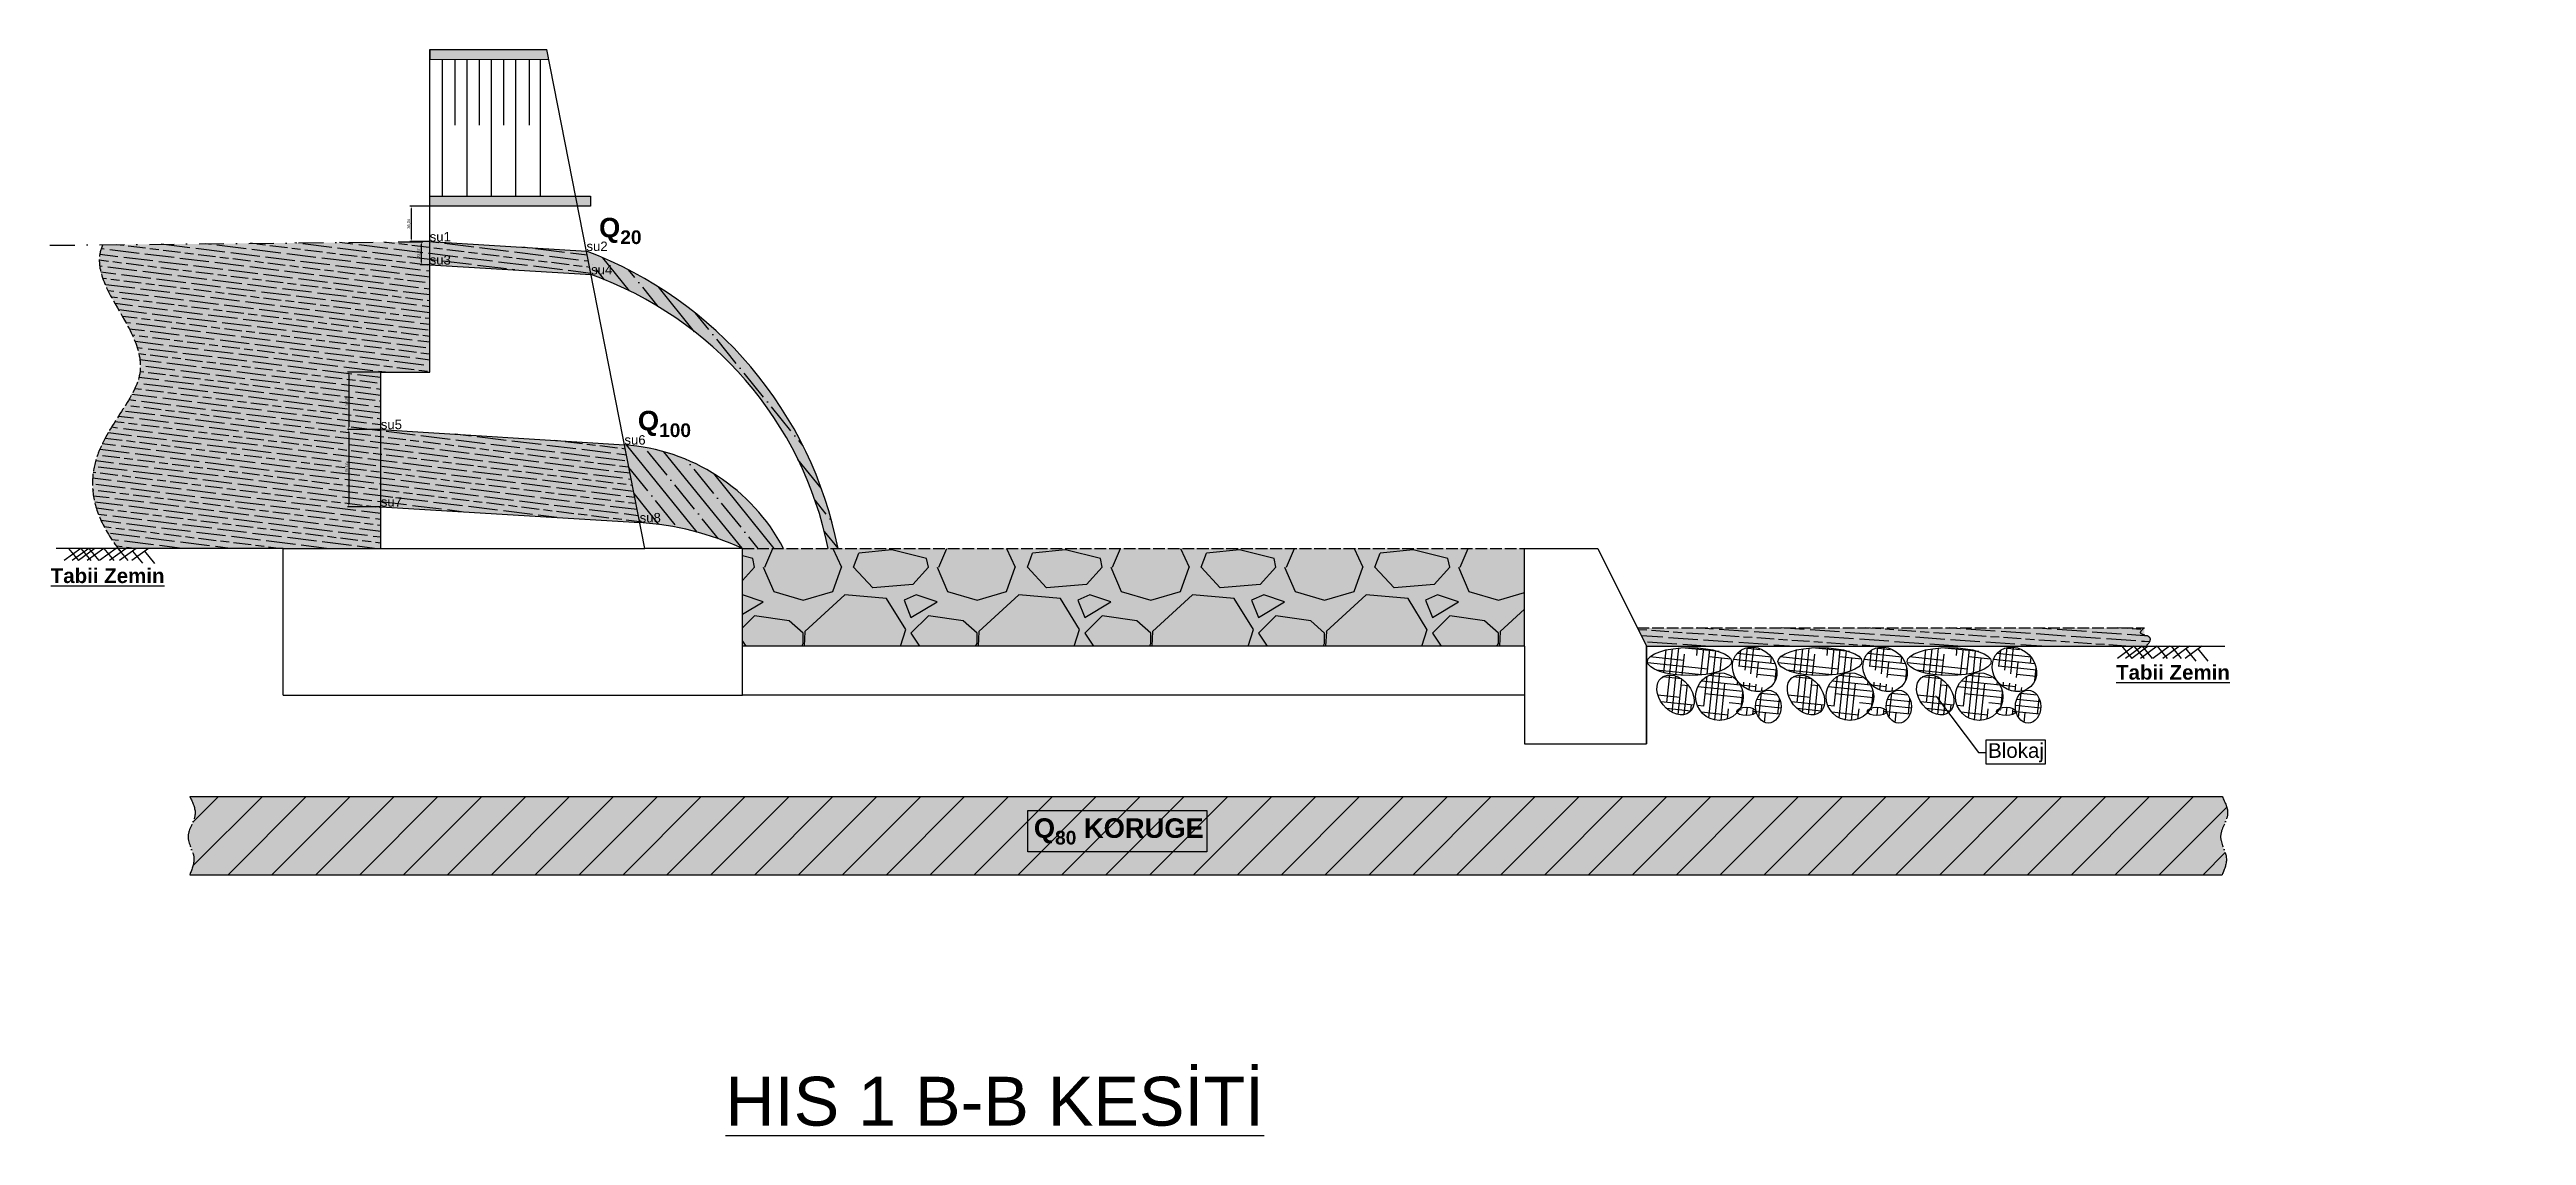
# Model space of a CAD drawing. Header units: millimetres. Extents: x -11403 to 100, y 0 to 6664.
# Drawn here: x -11237 to -8703, y 5553 to 6664 of the extents above; entities that cross this region are included whole.
import ezdxf
from ezdxf import colors
from ezdxf.entities.mleader import LeaderData, LeaderLine
from ezdxf.math import Vec2, Vec3

# ---------------------------------------------------------------- set-up
doc = ezdxf.new("R2010")
doc.units = ezdxf.units.MM
for name, pattern in [('ACAD_ISO02W100', [15, 12, -3]), ('ACAD_ISO04W100', [30, 24, -3, 0, -3]), ('DASHDOTX2', [50.8, 25.4, -12.7, 0, -12.7])]:
    doc.linetypes.add(name, pattern=pattern)
doc.styles.get("Standard").update_dxf_attribs({"font": 'arial.ttf'})
doc.dimstyles.new('ISO-25', dxfattribs={"dimtxt": 2.7855, "dimasz": 2.5, "dimexe": 1.2535, "dimexo": 0.625, "dimtad": 1, "dimtxsty": 'Standard', "dimcen": 2.5, "dimadec": 0, "dimazin": 0, "dimtfac": 1, "dimtmove": 0, "dimatfit": 3, "dimfxl": 1, "dimarcsym": 0})
pattern_1 = [(173, (-19890.50046911011, 4355.258992675015), (2.193648181292656, 17.8658307295438), [30, -6]), (173, (-19883.81397613983, 4360.483053524433), (2.193648181292656, 17.8658307295438), [18, -4.5, 9, -4.5]), (173, (-19874.14984471462, 4365.341506343634), (2.193648181292656, 17.8658307295438), [30, -6])]
pattern_2 = [(129, (-19890.50046911011, 4355.258992675015), (-19.73950742100706, -15.98473793266587), []), (129, (-19888.62308355502, 4373.121123067215), (-19.73950742100706, -15.98473793266587), [31.75, -6.35, 0, -6.35])]
pattern_3 = [(84, (-18970.4094583288, 4275.546910154542), (-3.660191068590137, 25.92461188410374), [101.5999999999999, -50.79999999999996]), (174, (-18970.4094583288, 4275.546910154542), (24.59710040060454, -8.970237002586934), [101.6, -50.8])]
pattern_4 = [(84, (-18836.95430135881, 4275.546910154542), (-3.660191068590137, 25.92461188410374), [101.5999999999999, -50.79999999999995]), (174, (-18836.95430135881, 4275.546910154542), (24.59710040060454, -8.970237002586934), [101.6, -50.8])]
pattern_5 = [(84, (-18704.70228953066, 4275.546910154542), (-3.660191068590137, 25.92461188410374), [101.5999999999999, -50.79999999999995]), (174, (-18704.70228953066, 4275.546910154542), (24.59710040060454, -8.970237002586934), [101.6, -50.8])]

msp = doc.modelspace()

# ---------------------------------------------------------------- texts
at = {"attachment_point": 1}
for s, width, heights, insert, char_height in [('\\A1;{\\fArial|b1|i0|c162|p34;Q\\H0.7x;\\S^ 20;}', 56.636432769154, [0], (-10674.8199627415, 6491.476833496416), 20), ('\\A1;{\\fArial|b1|i0|c162|p34;Q\\H0.7x;\\S^ 100;}', 56.636432769154, [0], (-10635.12473238879, 6294.130407993925), 20), ('\\A1;{\\fArial|b1|i0|c162|p34;Q\\H0.7x;\\S^ 80;\\H1.42857x; KORUGE}', 195.1023686524336, [49.50155010031895], (-10230.01000287598, 5877.510536663036), 20), ('\\pxt3;{\\LHIS 1 B-B KESİTİ}', 556.8166363314667, [0], (-10545.5572541718, 5613.255392196359), 50)]:
    msp.add_mtext_dynamic_manual_height_columns(s, width=width, gutter_width=12.5, heights=heights, dxfattribs=dict(at, insert=insert, char_height=char_height))
at = {"color": 242, "true_color": 0xcd2027, "char_height": 9.61393511543135, "attachment_point": 1}
for s, insert in [('su1', (-10848.0858870407, 6476.984672685627)), ('su2', (-10687.66536052786, 6467.21302445406)), ('su3', (-10848.0858870407, 6453.312391194101)), ('su4', (-10682.96850322647, 6443.259052217383)), ('su5', (-10898.0858870407, 6285.001722838563)), ('su6', (-10648.84324437907, 6269.220232095914)), ('su7', (-10898.0858870407, 6205.841778292038)), ('su8', (-10633.25442371228, 6189.717246694953))]:
    msp.add_mtext_dynamic_manual_height_columns(s, width=12.66551504199742, gutter_width=48.06967557715674, heights=[9.653282735276184], dxfattribs=dict(at, insert=insert))
at = {"color": 32, "true_color": 0xcd6928, "char_height": 15, "attachment_point": 1}
for insert in [(-11235.79316206081, 6133.067050700734), (-9122.83385750225, 6034.284192527492)]:
    msp.add_mtext('{\\fArial|b1|i0|c162|p34;\\LTabii Zemin}', dxfattribs=dict(at, insert=insert))

# ---------------------------------------------------------------- blocks, each defined once
blk = doc.blocks.new('*D57')
at = {"color": 0, "lineweight": -2, "transparency": 16777216}
for p, q in [((-10848.7108870407, 6503.504799478004), (-10868.25435558598, 6503.504799478004)), ((-10867.00085558597, 6501.004799478004), (-10867.00085558597, 6469.669717307097)), ((-10848.7108870407, 6467.169717307097), (-10868.25435558598, 6467.169717307097))]:
    blk.add_line(p, q, dxfattribs=at)
at = {"color": 0, "lineweight": 60, "transparency": 16777216}
for points in [[(-10867.41752225264, 6501.004799478004), (-10866.58418891931, 6501.004799478004), (-10867.00085558597, 6503.504799478004)], [(-10867.41752225264, 6469.669717307097), (-10866.58418891931, 6469.669717307097), (-10867.00085558597, 6467.169717307097)]]:
    blk.add_solid(points, dxfattribs=at)
at = {"layer": 'Defpoints', "color": 0, "lineweight": 60, "transparency": 16777216}
for p in [(-10848.0858870407, 6503.504799478004), (-10867.00085558597, 6467.169717307097), (-10848.0858870407, 6467.169717307097)]:
    blk.add_point(p, dxfattribs=at)
at = {"color": 0, "lineweight": 60, "transparency": 16777216, "insert": (-10869.29981568147, 6485.337258392553), "char_height": 2.7855, "attachment_point": 5, "rotation": 90}
blk.add_mtext('36,34', dxfattribs=at)
blk = doc.blocks.new('*D58')
at = {"color": 0, "lineweight": -2, "transparency": 16777216}
for p, q in [((-10898.7108870407, 6333.547036455213), (-10932.16236397396, 6333.547036455213)), ((-10930.90886397396, 6331.047036455213), (-10930.90886397396, 6277.691049623911)), ((-10898.7108870407, 6275.191049623911), (-10932.16236397396, 6275.191049623911))]:
    blk.add_line(p, q, dxfattribs=at)
at = {"color": 0, "lineweight": 60, "transparency": 16777216}
for points in [[(-10931.32553064062, 6331.047036455213), (-10930.49219730729, 6331.047036455213), (-10930.90886397396, 6333.547036455213)], [(-10931.32553064062, 6277.691049623911), (-10930.49219730729, 6277.691049623911), (-10930.90886397396, 6275.191049623911)]]:
    blk.add_solid(points, dxfattribs=at)
at = {"layer": 'Defpoints', "color": 0, "lineweight": 60, "transparency": 16777216}
for p in [(-10898.0858870407, 6333.547036455213), (-10930.90886397396, 6275.191049623911), (-10898.0858870407, 6275.191049623911)]:
    blk.add_point(p, dxfattribs=at)
at = {"color": 0, "lineweight": 60, "transparency": 16777216, "insert": (-10933.20782406945, 6304.369043039564), "char_height": 2.7855, "attachment_point": 5, "rotation": 90}
blk.add_mtext('58,36', dxfattribs=at)
blk = doc.blocks.new('*D67')
at = {"color": 0, "lineweight": -2, "transparency": 16777216}
for p, q in [((-10848.7108870407, 6467.169717307097), (-10857.93033734031, 6467.169717307097)), ((-10856.67683734031, 6464.669717307097), (-10856.67683734031, 6446.001717979449)), ((-10848.7108870407, 6443.501717979449), (-10857.93033734031, 6443.501717979449))]:
    blk.add_line(p, q, dxfattribs=at)
at = {"color": 0, "lineweight": 60, "transparency": 16777216}
for points in [[(-10857.09350400698, 6464.669717307097), (-10856.26017067364, 6464.669717307097), (-10856.67683734031, 6467.169717307097)], [(-10857.09350400698, 6446.001717979449), (-10856.26017067364, 6446.001717979449), (-10856.67683734031, 6443.501717979449)]]:
    blk.add_solid(points, dxfattribs=at)
at = {"layer": 'Defpoints', "color": 0, "lineweight": 60, "transparency": 16777216}
for p in [(-10848.0858870407, 6467.169717307097), (-10856.67683734031, 6443.501717979449), (-10848.0858870407, 6443.501717979449)]:
    blk.add_point(p, dxfattribs=at)
at = {"color": 0, "lineweight": 60, "transparency": 16777216, "insert": (-10858.97579743581, 6455.335717643275), "char_height": 2.7855, "attachment_point": 5, "rotation": 90}
blk.add_mtext('23,67', dxfattribs=at)
blk = doc.blocks.new('*D68')
at = {"color": 0, "lineweight": -2, "transparency": 16777216}
for p, q in [((-10898.7108870407, 6275.191049623911), (-10932.16236397396, 6275.191049623911)), ((-10930.90886397396, 6272.691049623911), (-10930.90886397396, 6198.57045269723)), ((-10898.7108870407, 6196.07045269723), (-10932.16236397396, 6196.07045269723))]:
    blk.add_line(p, q, dxfattribs=at)
at = {"color": 0, "lineweight": 60, "transparency": 16777216}
for points in [[(-10931.32553064063, 6272.691049623911), (-10930.4921973073, 6272.691049623911), (-10930.90886397396, 6275.191049623911)], [(-10931.32553064063, 6198.57045269723), (-10930.4921973073, 6198.57045269723), (-10930.90886397396, 6196.07045269723)]]:
    blk.add_solid(points, dxfattribs=at)
at = {"layer": 'Defpoints', "color": 0, "lineweight": 60, "transparency": 16777216}
for p in [(-10898.0858870407, 6275.191049623911), (-10930.90886397396, 6196.07045269723), (-10898.0858870407, 6196.07045269723)]:
    blk.add_point(p, dxfattribs=at)
at = {"color": 0, "lineweight": 60, "transparency": 16777216, "insert": (-10933.20782406946, 6235.630751160573), "char_height": 2.7855, "attachment_point": 5, "rotation": 90}
blk.add_mtext('79,12', dxfattribs=at)

# ---------------------------------------------------------------- dimensions: what is measured, and where the dimension line sits
at = {"lineweight": 60}
for base, p1, p2, picture, middle in [((-10867.00085558597, 6467.169717307097), (-10848.0858870407, 6503.504799478001), (-10848.0858870407, 6467.169717307093), '*D57', (-10869.29981568147, 6485.337258392553)), ((-10856.67683734031, 6443.501717979449), (-10848.0858870407, 6467.169717307093), (-10848.0858870407, 6443.501717979445), '*D67', (-10858.97579743581, 6455.335717643275)), ((-10930.90886397396, 6275.191049623911), (-10898.0858870407, 6333.547036455209), (-10898.0858870407, 6275.191049623907), '*D58', (-10933.20782406945, 6304.369043039564)), ((-10930.90886397396, 6196.07045269723), (-10898.0858870407, 6275.191049623907), (-10898.0858870407, 6196.070452697227), '*D68', (-10933.20782406946, 6235.630751160573))]:
    dim = msp.add_linear_dim(base=base, p1=p1, p2=p2, angle=90, dimstyle='ISO-25', dxfattribs=at)
    dim.commit()
    dim.dimension.update_dxf_attribs({"geometry": picture, "text_midpoint": middle})

# ---------------------------------------------------------------- hatches: boundary and pattern name
at = {"transparency": 33554559}
h = msp.add_hatch(color=256, dxfattribs=at)
h.dxf.hatch_style = 1
h.paths.add_polyline_path([(-10728.0858870407, 6663.547036455209), (-10848.0858870407, 6663.547036455209), (-10848.0858870407, 6653.547036455209), (-10726.18073777377, 6653.830775193904)])
h = msp.add_hatch(color=256, dxfattribs=at)
h.dxf.hatch_style = 1
h.paths.add_polyline_path([(-10698.66584057458, 6513.504799478001), (-10848.0858870407, 6513.547036455209), (-10848.0858870407, 6503.504799478001), (-10696.70505626085, 6503.504799478001)])
h.paths.add_polyline_path([(-10683.66584057458, 6513.504799478001), (-10698.66584057458, 6513.504799478001), (-10696.70505626085, 6503.504799478001), (-10683.66584057458, 6503.504799478001)])
at = {"transparency": 33554457}
h = msp.add_hatch(color=256, dxfattribs=at)
h.dxf.hatch_style = 1
h.set_gradient(color1=(0, 255, 255), color2=(0, 255, 255), tint=1, name='INVSPHERICAL')
edge = h.paths.add_edge_path()
edge.add_line((-10898.0858870407, 6333.547036455209), (-10848.0858870407, 6333.547036455209))
edge.add_line((-10848.0858870407, 6333.547036455209), (-10848.0858870407, 6467.169717307093))
edge.add_line((-10848.0858870407, 6467.169717307093), (-11182.55431444566, 6463.912553330416))
edge.add_spline(control_points=[(-11182.73972070643, 6463.385917737165), (-11201.32487557318, 6423.212144646412), (-11072.23755860328, 6331.993775632847), (-11233.2148187125, 6240.990150698157), (-11166.91261061641, 6153.547036455209)], knot_values=[0, 0, 0, 0, 1, 1.977038276161033, 1.977038276161033, 1.977038276161033, 1.977038276161033], degree=3, periodic=0)
edge.add_line((-11166.9126106164, 6153.547036455209), (-10998.08588704069, 6153.547036455209))
edge.add_line((-10998.0858870407, 6153.547036455209), (-10898.0858870407, 6153.547036455209))
edge.add_line((-10898.0858870407, 6153.547036455209), (-10898.0858870407, 6333.547036455209))
h.paths.add_polyline_path([(-10898.64864283878, 6348.903655616748), (-10847.30143956457, 6348.903655616748), (-10847.30143956457, 6400.421390950991), (-10898.64864283878, 6400.421390950991)], flags=9)
at = {"transparency": 33554559}
h = msp.add_hatch(dxfattribs=at)
h.set_pattern_fill('GOST_WOOD', color=256, scale=3, angle=83.00000000000001)
h.set_pattern_definition(pattern_1)
edge = h.paths.add_edge_path()
edge.add_spline(control_points=[(-11182.73972070643, 6463.385917737165), (-11201.32487557318, 6423.212144646412), (-11072.23755860328, 6331.993775632847), (-11233.2148187125, 6240.990150698157), (-11166.91261061641, 6153.547036455209)], knot_values=[0, 0, 0, 0, 1, 1.977038276161033, 1.977038276161033, 1.977038276161033, 1.977038276161033], degree=3, periodic=0)
edge.add_line((-11166.9126106164, 6153.547036455209), (-10998.08588704069, 6153.547036455209))
edge.add_line((-10998.0858870407, 6153.547036455209), (-10898.0858870407, 6153.547036455209))
edge.add_line((-10898.0858870407, 6153.547036455209), (-10898.0858870407, 6333.547036455209))
edge.add_line((-10898.0858870407, 6333.547036455209), (-10848.0858870407, 6333.547036455209))
edge.add_line((-10848.0858870407, 6333.547036455209), (-10848.0858870407, 6467.169717307093))
edge.add_line((-10848.0858870407, 6467.169717307093), (-11182.55431444566, 6463.912553330416))
h.paths.add_polyline_path([(-10898.64864283878, 6348.903655616748), (-10847.30143956457, 6348.903655616748), (-10847.30143956457, 6400.421390950991), (-10898.64864283878, 6400.421390950991)], flags=9)
h = msp.add_hatch(dxfattribs=at)
h.set_pattern_fill('GOST_WOOD', color=256, scale=3, angle=83.00000000000001)
h.set_pattern_definition(pattern_1)
h.paths.add_polyline_path([(-10633.25442371228, 6179.906573480297), (-10648.84324437914, 6259.409558881262), (-10898.0858870407, 6275.191049623907), (-10898.0858870407, 6196.031105077382)])
h.paths.add_polyline_path([(-10848.0858870407, 6467.169717307093), (-10848.0858870407, 6443.501717979445), (-10682.96850322648, 6433.448379002729), (-10687.66536052779, 6457.402351239374)])
at = {"transparency": 33554457}
h = msp.add_hatch(color=256, dxfattribs=at)
h.dxf.hatch_style = 1
h.set_gradient(color1=(0, 255, 255), color2=(0, 255, 255), tint=1, name='INVSPHERICAL')
h.paths.add_polyline_path([(-10633.25442371228, 6179.906573480297), (-10648.84324437914, 6259.409558881262), (-10898.0858870407, 6275.191049623907), (-10898.0858870407, 6196.031105077382)])
h.paths.add_polyline_path([(-10848.0858870407, 6467.169717307093), (-10848.0858870407, 6443.501717979445), (-10682.96850322648, 6433.448379002729), (-10687.66536052779, 6457.402351239374)])
at = {"transparency": 33554559}
h = msp.add_hatch(dxfattribs=at)
h.set_pattern_fill('ANSI35', color=256, scale=4, angle=84)
h.set_pattern_definition(pattern_2)
h.paths.add_polyline_path([(-10440.36412303685, 6153.547036455209), (-10430.35106768433, 6153.547036455209, 0.2604039543517528), (-10687.66536052779, 6457.402351239376), (-10682.96850322648, 6433.448379002731, -0.2628567240258943)])
at = {"transparency": 33554457}
h = msp.add_hatch(color=256, dxfattribs=at)
h.dxf.hatch_style = 1
h.set_gradient(color1=(0, 255, 255), color2=(0, 255, 255), tint=1, name='INVSPHERICAL')
h.paths.add_polyline_path([(-10687.66536052779, 6457.402351239376), (-10682.96850322648, 6433.448379002731, -0.2628567240258937), (-10440.36412303685, 6153.547036455209), (-10430.35106768433, 6153.547036455209, 0.2604039543517531)])
h = msp.add_hatch(color=256, dxfattribs=at)
h.dxf.hatch_style = 1
h.set_gradient(color1=(0, 255, 255), color2=(0, 255, 255), tint=1, name='INVSPHERICAL')
h.paths.add_polyline_path([(-10528.0858870407, 6153.547036455209), (-10486.02911000073, 6153.547036455209, 0.2583633232999991), (-10648.84324437914, 6259.409558881262), (-10633.25442371228, 6179.906573480298, -0.08927184884544287)])
h.paths.add_polyline_path([(-10528.0858870407, 6153.547036455209), (-10528.0858870407, 6053.547036455209), (-9728.085887040696, 6053.547036455209), (-9728.085887040696, 6153.547036455209)])
at = {"transparency": 33554559}
h = msp.add_hatch(dxfattribs=at)
h.set_pattern_fill('ANSI35', color=256, scale=4, angle=84)
h.set_pattern_definition(pattern_2)
h.paths.add_polyline_path([(-10528.0858870407, 6153.547036455209), (-10486.02911000073, 6153.547036455209, 0.2583633232999996), (-10648.84324437914, 6259.409558881262), (-10633.25442371228, 6179.906573480297, -0.08927184884544384)])
at = {"transparency": 33554457}
h = msp.add_hatch(dxfattribs=at)
h.set_pattern_fill('GRAVEL', color=256, scale=7)
h.set_pattern_definition([(228.0127875, (-19762.4844691101, 4533.058992675015), (-1422.400000111707, -1600.199999900725), [23.9205008, -2368.13385476955]), (184.969741, (-19778.4864691101, 4515.278992675016), (2133.599999155836, 177.8000101288547), [41.04833039999996, -4063.783422546678]), (132.5104471, (-19819.3804691101, 4511.722992675015), (1778.000000750924, -1955.799999317217), [28.9437064, -2865.430595587]), (267.273689, (-19888.72246911011, 4467.272992675015), (177.8000003723807, 3555.999999981319), [37.38031639999997, -3700.650619801658]), (292.83365418, (-19890.50046911011, 4429.934992675016), (-889.0000000744386, 2133.599999968882), [36.65435899999997, -3628.786542174078]), (357.2736889999999, (-19876.2764691101, 4396.152992675015), (-3555.999999981319, 177.800000372381), [37.38031639999997, -3700.650619801658]), (37.69424047, (-19838.9384691101, 4394.374992675015), (-2311.399999897513, -1778.000000133029), [49.4335562, -4893.918071997291]), (72.25532837, (-19799.82246911011, 4424.600992675016), (1244.60000033455, 3911.59999989352), [46.6703664, -4620.36796213335]), (121.42956562, (-19785.5984691101, 4469.050992675016), (-1422.400000201818, 2311.399999875821), [37.50691, -3713.188198909841]), (175.2363583, (-19805.1564691101, 4501.054992675015), (1955.799999971967, -177.8000003072479), [42.81992959999997, -2098.175586499998]), (222.3974378, (-19847.82846911011, 4504.610992675016), (-2133.599999931726, -1955.80000007448), [55.3754544, -5482.17407585239]), (138.81407483, (-19712.7004691101, 4465.494992675016), (-1244.599999925346, 1066.800000086743), [18.9003178, -1871.13960770408]), (171.4692344, (-19726.9244691101, 4477.940992675016), (2311.400000062276, -355.599999596614), [35.9577386, -3559.8247297928]), (225, (-19762.4844691101, 4483.274992675016), (-2.486899575160351e-14, -177.8000000000168), [25.1446538, -226.30251758996]), (203.19859051, (-19774.93046911011, 4504.610992675016), (889.0000000242263, 355.5999999376534), [13.54089239999999, -1340.543565822579]), (291.80140949, (-19787.3764691101, 4499.276992675015), (-177.8000000372047, 533.3999999876011), [19.1495934, -938.3327093]), (30.96375653, (-19780.2644691101, 4481.496992675015), (533.4000000130468, 355.5999999804787), [31.10237619999998, -1005.6408707037]), (161.56505118, (-19753.5944691101, 4497.498992675015), (355.6000000092808, -177.7999999813627), [22.4900998, -539.76286817796]), (16.389540334, (-19890.50046911011, 4499.276992675015), (1778.00000000001, 533.400000000017), [31.50616, -3119.11786707773]), (70.34617594, (-19860.2744691101, 4508.166992675016), (-711.2000000650521, -1955.799999976929), [26.4319258, -2616.755097474]), (293.19859051, (-19753.5944691101, 4533.058992675015), (-355.5999999379284, 889.00000002487), [27.08160699999998, -1327.002851222579]), (343.6104596700001, (-19742.92646911011, 4508.166992675016), (-1778.00000003726, 533.3999998756001), [31.50615999999998, -3119.117867077798]), (339.44395478, (-19890.50046911011, 4389.040992675015), (-888.9999999999903, 355.6000000000147), [30.38246399999998, -1488.741401917419]), (294.7751406, (-19862.05246911011, 4378.372992675016), (-889.0000010581851, 1955.799999518908), [25.4570484, -2520.2515366504]), (66.80140949, (-19751.8164691101, 4355.258992675015), (355.5999999441609, 889.0000000223512), [27.081607, -1327.00285122258]), (17.35402464, (-19741.14846911011, 4380.150992675015), (-2311.399999954011, -711.2000001492725), [29.80479180000001, -2950.666318614]), (69.44395478, (-19838.9384691101, 4355.258992675015), (-355.6000000061923, -888.9999999975242), [15.191232, -1503.93263391742]), (101.309932474, (-19762.4844691101, 4355.258992675015), (-177.800000000028, 711.2000000000259), [9.066022, -897.5396475168201]), (165.963756532, (-19764.2624691101, 4364.148992675016), (533.3999999999659, -177.7999999999905), [36.65435900000001, -696.43382123483]), (186.00900596, (-19799.82246911011, 4373.038992675016), (1777.999999990576, 177.8000000930547), [33.96868999999996, -3362.895540433588]), (303.69006753, (-19780.2644691101, 4465.494992675016), (-177.8000000247078, 355.5999999876591), [25.6426716, -615.4243451776]), (353.15722659, (-19766.04046911011, 4444.158992675016), (3022.600000018598, -355.5999998417576), [44.7689732, -4432.12063455217]), (60.9453959, (-19721.5904691101, 4438.824992675016), (-711.200000019578, -1244.599999988818), [18.3055768, -1812.2574622677]), (90, (-19712.7004691101, 4454.826992675015), (-177.8, 177.8), [10.668, -167.132]), (120.25643716, (-19803.3784691101, 4378.372992675016), (711.1999999130015, -1244.600000049686), [24.7006872, -2445.375854124]), (48.01278749999999, (-19815.82446911011, 4399.708992675016), (1422.400000117274, 1600.199999895714), [47.84100160000001, -2344.21335396955]), (0, (-19783.82046911011, 4435.268992675015), (177.8, 177.8), [46.228, -131.572]), (325.3048465, (-19737.5924691101, 4435.268992675015), (1778.000000673507, -1244.59999903782), [28.1126692, -2783.1521706898]), (254.0546040999999, (-19714.4784691101, 4419.266992675015), (-177.799999987579, -711.2000000031322), [25.8880356, -1268.51550271404]), (207.64597536, (-19721.5904691101, 4394.374992675015), (-3378.200000124134, -1777.999999764153), [42.15015699999996, -4172.872509605656]), (175.42607874, (-19758.92846911011, 4374.816992675015), (-2311.399999999918, 177.7999999999635), [44.59206219999999, -4414.6092519368])])
h.paths.add_polyline_path([(-9728.085887040696, 6153.547036455209), (-10528.0858870407, 6153.547036455209), (-10528.0858870407, 6053.547036455209), (-9728.085887040696, 6053.547036455209)])
at = {"transparency": 33554559}
h = msp.add_hatch(dxfattribs=at)
h.set_pattern_fill('GOST_WOOD', color=256, scale=3, angle=86)
h.set_pattern_definition([(176, (-17772.42027362535, 2539.042753317412), (1.255616527394259, 17.95615290467683), [29.99999999999999, -5.999999999999997]), (176, (-17766.01635048132, 2544.609598776506), (1.255616527394259, 17.95615290467683), [17.99999999999999, -4.499999999999997, 8.999999999999995, -4.499999999999997]), (176, (-17756.61973518652, 2549.967174814367), (1.255616527394259, 17.95615290467683), [29.99999999999999, -5.999999999999997])])
edge = h.paths.add_edge_path()
edge.add_spline(control_points=[(-9094.053038111444, 6053.547036455209), (-9090.622134713725, 6053.5851456087), (-9082.803537131382, 6065.183384623832), (-9102.16264247508, 6065.311711337158), (-9096.053422447145, 6070.325674047073), (-9093.78054055696, 6072.191075029412)], knot_values=[0, 0, 0, 5.401545877248282e-11, 10.28559075904116, 21.28904568330741, 27.80816692049651, 27.80816692049651, 27.80816692049651, 27.80816692049651], degree=3, periodic=0)
edge.add_line((-9093.78054055696, 6072.191075029412), (-9612.407906327797, 6072.191075029412))
edge.add_line((-9612.407906327797, 6072.191075029412), (-9603.085887040696, 6053.547036455209))
edge.add_line((-9603.085887040696, 6053.547036455209), (-9094.053038111411, 6053.547036455209))
at = {"transparency": 33554457}
h = msp.add_hatch(color=256, dxfattribs=at)
h.dxf.hatch_style = 1
h.set_gradient(color1=(0, 255, 255), color2=(0, 255, 255), tint=1, name='INVSPHERICAL')
edge = h.paths.add_edge_path()
edge.add_spline(control_points=[(-9094.053038111444, 6053.547036455209), (-9090.622134713725, 6053.5851456087), (-9082.803537131382, 6065.183384623832), (-9102.16264247508, 6065.311711337158), (-9096.053422447145, 6070.325674047073), (-9093.78054055696, 6072.191075029412)], knot_values=[0, 0, 0, 5.401545877248282e-11, 10.28559075904116, 21.28904568330741, 27.80816692049651, 27.80816692049651, 27.80816692049651, 27.80816692049651], degree=3, periodic=0)
edge.add_line((-9093.78054055696, 6072.191075029412), (-9612.407906327797, 6072.191075029412))
edge.add_line((-9612.407906327797, 6072.191075029412), (-9603.085887040696, 6053.547036455209))
edge.add_line((-9603.085887040696, 6053.547036455209), (-9094.053038111411, 6053.547036455209))
at = {"transparency": 33554559}
h = msp.add_hatch(dxfattribs=at)
h.set_pattern_fill('HOUND', color=256, scale=4, angle=84)
h.set_pattern_definition(pattern_3)
edge = h.paths.add_edge_path(flags=17)
edge.add_ellipse((-9559.264959656502, 6037.824378175013), major_axis=(43.04010888329503, 2.27373675443232e-13), ratio=0.3302597417279414, start_angle=0, end_angle=360)
edge = h.paths.add_edge_path(flags=17)
edge.add_ellipse((-9573.50493502806, 6003.677923628427), major_axis=(-14.33659162541726, 17.61214770780276), ratio=0.7184269607834277, start_angle=0, end_angle=360)
edge = h.paths.add_edge_path(flags=17)
edge.add_arc((-9528.591768301092, 6001.9496733015), 24.3462748365433, 0, 180)
edge.add_arc((-9528.591768301092, 6001.9496733015), 24.3462748365433, 180, 318.1504059037597)
edge.add_ellipse((-9500.993771714522, 5986.846947583976), major_axis=(9.818524152444668, 0), ratio=0.4353167092510102, start_angle=130.0673063182486, end_angle=195.4768977685181, ccw=False)
edge.add_arc((-9528.591768301092, 6001.9496733015), 24.3462748365433, 330.92343433, 360)
edge = h.paths.add_edge_path()
edge.add_arc((-9528.591768301092, 6001.9496733015), 24.34627483654368, 0, 40.83999141571047, ccw=False)
edge.add_arc((-9528.591768301092, 6001.9496733015), 24.34627483654349, -180, 0, ccw=False)
edge.add_arc((-9528.591768301092, 6001.9496733015), 24.3462748365433, 101.55698065955852, 180, ccw=False)
edge.add_ellipse((-9559.264959656502, 6037.824378175013), major_axis=(43.04010888329503, 2.27373675443232e-13), ratio=0.3302597417279414, start_angle=0, end_angle=360)
edge.add_arc((-9528.591768301092, 6001.9496733015), 24.34627483654368, 40.83999141571093, 101.55698065955829, ccw=False)
edge.add_ellipse((-9492.567557699818, 6029.779222601304), major_axis=(16.92839480524708, -17.38149804038039), ratio=0.8727511828794214, start_angle=0, end_angle=261.10305569522524, ccw=False)
edge.add_ellipse((-9492.567557699818, 6029.779222601304), major_axis=(16.92839480524708, -17.38149804038039), ratio=0.8727511828794214, start_angle=261.10305569522524, end_angle=360, ccw=False)
edge = h.paths.add_edge_path(flags=16)
edge.add_ellipse((-9492.567557699818, 6029.779222601304), major_axis=(16.92839480524708, -17.38149804038039), ratio=0.8727511828794214, start_angle=261.10305569522524, end_angle=265.77962016090964, ccw=False)
edge.add_arc((-9528.591768301092, 6001.9496733015), 24.34627483654331, 40.83999141570887, 180)
edge.add_arc((-9528.591768301092, 6001.9496733015), 24.3462748365433, 180, 318.1504059037597)
edge.add_ellipse((-9500.993771714522, 5986.846947583976), major_axis=(9.818524152444668, 0), ratio=0.4353167092510102, start_angle=130.0673063182479, end_angle=195.4768977685181, ccw=False)
edge.add_arc((-9528.591768301092, 6001.949673301499), 24.34627483654301, 330.9234343300024, 360.0000000000016)
edge.add_arc((-9528.591768301092, 6001.9496733015), 24.3462748365433, 1.070188524752892e-12, 36.18671045129889)
edge = h.paths.add_edge_path(flags=17)
edge.add_ellipse((-9500.993771714522, 5986.846947583976), major_axis=(9.818524152444668, 0), ratio=0.4353167092510102, start_angle=195.4768977685181, end_angle=490.067306318248)
edge.add_arc((-9528.591768301092, 6001.9496733015), 24.34627483654367, 318.1504059037593, 330.9234343300532, ccw=False)
edge = h.paths.add_edge_path()
edge.add_ellipse((-9478.569138510822, 5991.710663191414), major_axis=(0, 16.84892801902341), ratio=0.7705354325211711, start_angle=0, end_angle=360)
h.paths.add_polyline_path([(-8968.686264744694, 5994.673971670069), (-8968.686264744694, 6051.290615599127), (-9009.900453012087, 6051.290615599127), (-9009.900453012087, 5994.673971670069)], flags=9)
h = msp.add_hatch(dxfattribs=at)
h.set_pattern_fill('HOUND', color=256, scale=4, angle=84)
h.set_pattern_definition(pattern_3)
edge = h.paths.add_edge_path()
edge.add_ellipse((-9559.264959656502, 6037.824378175013), major_axis=(43.04010888329503, 2.27373675443232e-13), ratio=0.3302597417279414, start_angle=0, end_angle=360)
h = msp.add_hatch(dxfattribs=at)
h.set_pattern_fill('HOUND', color=256, scale=4, angle=84)
h.set_pattern_definition(pattern_4)
edge = h.paths.add_edge_path(flags=17)
edge.add_ellipse((-9425.80980268652, 6037.824378175013), major_axis=(43.04010888329503, 2.27373675443232e-13), ratio=0.3302597417279414, start_angle=0, end_angle=360)
edge = h.paths.add_edge_path(flags=17)
edge.add_ellipse((-9440.049778058077, 6003.677923628427), major_axis=(-14.33659162541726, 17.61214770780276), ratio=0.7184269607834277, start_angle=0, end_angle=360)
edge = h.paths.add_edge_path(flags=17)
edge.add_arc((-9395.136611331109, 6001.9496733015), 24.3462748365433, 0, 180)
edge.add_arc((-9395.136611331109, 6001.9496733015), 24.3462748365433, 180, 318.1504059037597)
edge.add_ellipse((-9367.538614744539, 5986.846947583976), major_axis=(9.818524152444668, 0), ratio=0.4353167092510102, start_angle=130.0673063182486, end_angle=195.4768977685181, ccw=False)
edge.add_arc((-9395.136611331109, 6001.9496733015), 24.3462748365433, 330.92343433, 360)
edge = h.paths.add_edge_path()
edge.add_arc((-9395.136611331109, 6001.9496733015), 24.34627483654368, 0, 40.83999141571047, ccw=False)
edge.add_arc((-9395.136611331109, 6001.9496733015), 24.34627483654349, -180, 0, ccw=False)
edge.add_arc((-9395.136611331109, 6001.9496733015), 24.3462748365433, 101.55698065955852, 180, ccw=False)
edge.add_ellipse((-9425.80980268652, 6037.824378175013), major_axis=(43.04010888329503, 2.27373675443232e-13), ratio=0.3302597417279414, start_angle=0, end_angle=360)
edge.add_arc((-9395.136611331109, 6001.9496733015), 24.34627483654368, 40.83999141571093, 101.55698065955829, ccw=False)
edge.add_ellipse((-9359.112400729835, 6029.779222601304), major_axis=(16.92839480524708, -17.38149804038039), ratio=0.8727511828794214, start_angle=0, end_angle=261.10305569522524, ccw=False)
edge.add_ellipse((-9359.112400729835, 6029.779222601304), major_axis=(16.92839480524708, -17.38149804038039), ratio=0.8727511828794214, start_angle=261.10305569522524, end_angle=360, ccw=False)
edge = h.paths.add_edge_path(flags=16)
edge.add_ellipse((-9359.112400729835, 6029.779222601304), major_axis=(16.92839480524708, -17.38149804038039), ratio=0.8727511828794214, start_angle=261.10305569522524, end_angle=265.77962016090964, ccw=False)
edge.add_arc((-9395.136611331109, 6001.9496733015), 24.34627483654331, 40.83999141570887, 180)
edge.add_arc((-9395.136611331109, 6001.9496733015), 24.3462748365433, 180, 318.1504059037597)
edge.add_ellipse((-9367.538614744539, 5986.846947583976), major_axis=(9.818524152444668, 0), ratio=0.4353167092510102, start_angle=130.0673063182479, end_angle=195.4768977685181, ccw=False)
edge.add_arc((-9395.136611331109, 6001.949673301499), 24.34627483654301, 330.9234343300024, 360.0000000000016)
edge.add_arc((-9395.136611331109, 6001.9496733015), 24.3462748365433, 1.070188524752892e-12, 36.18671045129889)
edge = h.paths.add_edge_path(flags=17)
edge.add_ellipse((-9367.538614744539, 5986.846947583976), major_axis=(9.818524152444668, 0), ratio=0.4353167092510102, start_angle=195.4768977685181, end_angle=490.067306318248)
edge.add_arc((-9395.136611331109, 6001.9496733015), 24.34627483654367, 318.1504059037593, 330.9234343300532, ccw=False)
edge = h.paths.add_edge_path()
edge.add_ellipse((-9345.113981540839, 5991.710663191414), major_axis=(0, 16.84892801902341), ratio=0.7705354325211711, start_angle=0, end_angle=360)
h.paths.add_polyline_path([(-8835.23110777471, 5994.673971670069), (-8835.23110777471, 6051.290615599127), (-8876.445296042104, 6051.290615599127), (-8876.445296042104, 5994.673971670069)], flags=9)
h = msp.add_hatch(dxfattribs=at)
h.set_pattern_fill('HOUND', color=256, scale=4, angle=84)
h.set_pattern_definition(pattern_4)
edge = h.paths.add_edge_path()
edge.add_ellipse((-9425.80980268652, 6037.824378175013), major_axis=(43.04010888329503, 2.27373675443232e-13), ratio=0.3302597417279414, start_angle=0, end_angle=360)
h = msp.add_hatch(dxfattribs=at)
h.set_pattern_fill('HOUND', color=256, scale=4, angle=84)
h.set_pattern_definition(pattern_5)
edge = h.paths.add_edge_path(flags=17)
edge.add_ellipse((-9293.557790858365, 6037.824378175013), major_axis=(43.04010888329503, 2.27373675443232e-13), ratio=0.3302597417279414, start_angle=0, end_angle=360)
edge = h.paths.add_edge_path(flags=17)
edge.add_ellipse((-9307.797766229924, 6003.677923628427), major_axis=(-14.33659162541726, 17.61214770780276), ratio=0.7184269607834277, start_angle=0, end_angle=360)
edge = h.paths.add_edge_path(flags=17)
edge.add_arc((-9262.884599502955, 6001.9496733015), 24.3462748365433, 0, 180)
edge.add_arc((-9262.884599502955, 6001.9496733015), 24.3462748365433, 180, 318.1504059037597)
edge.add_ellipse((-9235.286602916385, 5986.846947583976), major_axis=(9.818524152444668, 0), ratio=0.4353167092510102, start_angle=130.0673063182486, end_angle=195.4768977685181, ccw=False)
edge.add_arc((-9262.884599502955, 6001.9496733015), 24.3462748365433, 330.92343433, 360)
edge = h.paths.add_edge_path()
edge.add_arc((-9262.884599502955, 6001.9496733015), 24.34627483654368, 0, 40.83999141571047, ccw=False)
edge.add_arc((-9262.884599502955, 6001.9496733015), 24.34627483654349, -180, 0, ccw=False)
edge.add_arc((-9262.884599502955, 6001.9496733015), 24.3462748365433, 101.55698065955852, 180, ccw=False)
edge.add_ellipse((-9293.557790858365, 6037.824378175013), major_axis=(43.04010888329503, 2.27373675443232e-13), ratio=0.3302597417279414, start_angle=0, end_angle=360)
edge.add_arc((-9262.884599502955, 6001.9496733015), 24.34627483654368, 40.83999141571093, 101.55698065955829, ccw=False)
edge.add_ellipse((-9226.860388901681, 6029.779222601304), major_axis=(16.92839480524708, -17.38149804038039), ratio=0.8727511828794214, start_angle=0, end_angle=261.10305569522524, ccw=False)
edge.add_ellipse((-9226.860388901681, 6029.779222601304), major_axis=(16.92839480524708, -17.38149804038039), ratio=0.8727511828794214, start_angle=261.10305569522524, end_angle=360, ccw=False)
edge = h.paths.add_edge_path(flags=16)
edge.add_ellipse((-9226.860388901681, 6029.779222601304), major_axis=(16.92839480524708, -17.38149804038039), ratio=0.8727511828794214, start_angle=261.10305569522524, end_angle=265.77962016090964, ccw=False)
edge.add_arc((-9262.884599502955, 6001.9496733015), 24.34627483654331, 40.83999141570887, 180)
edge.add_arc((-9262.884599502955, 6001.9496733015), 24.3462748365433, 180, 318.1504059037597)
edge.add_ellipse((-9235.286602916385, 5986.846947583976), major_axis=(9.818524152444668, 0), ratio=0.4353167092510102, start_angle=130.0673063182479, end_angle=195.4768977685181, ccw=False)
edge.add_arc((-9262.884599502955, 6001.949673301499), 24.34627483654301, 330.9234343300024, 360.0000000000016)
edge.add_arc((-9262.884599502955, 6001.9496733015), 24.3462748365433, 1.070188524752892e-12, 36.18671045129889)
edge = h.paths.add_edge_path(flags=17)
edge.add_ellipse((-9235.286602916385, 5986.846947583976), major_axis=(9.818524152444668, 0), ratio=0.4353167092510102, start_angle=195.4768977685181, end_angle=490.067306318248)
edge.add_arc((-9262.884599502955, 6001.9496733015), 24.34627483654367, 318.1504059037593, 330.9234343300532, ccw=False)
edge = h.paths.add_edge_path()
edge.add_ellipse((-9212.861969712685, 5991.710663191414), major_axis=(0, 16.84892801902341), ratio=0.7705354325211711, start_angle=0, end_angle=360)
h.paths.add_polyline_path([(-8702.979095946557, 5994.673971670069), (-8702.979095946557, 6051.290615599127), (-8744.19328421395, 6051.290615599127), (-8744.19328421395, 5994.673971670069)], flags=9)
h = msp.add_hatch(dxfattribs=at)
h.set_pattern_fill('HOUND', color=256, scale=4, angle=84)
h.set_pattern_definition(pattern_5)
edge = h.paths.add_edge_path()
edge.add_ellipse((-9293.557790858365, 6037.824378175013), major_axis=(43.04010888329503, 2.27373675443232e-13), ratio=0.3302597417279414, start_angle=0, end_angle=360)
at = {"transparency": 33554508}
h = msp.add_hatch(dxfattribs=at)
h.set_pattern_fill('ANSI31', color=256, scale=10)
h.set_pattern_definition([(45, (-17772.42027362535, 4355.258992675015), (-22.45064030267288, 22.45064030267288), [])])
edge = h.paths.add_edge_path()
edge.add_spline(control_points=[(-9014.281581711744, 5819.856505771761), (-9011.873817447788, 5825.678212572991), (-9006.47390773283, 5838.73459503708), (-9021.662059123479, 5859.386859779871), (-9004.458569957646, 5880.046369078513), (-9011.259896951648, 5893.762652925013), (-9014.281581711744, 5899.856505771761)], knot_values=[0, 0, 0, 0, 17.95921756755712, 40.27726254922798, 64.12327861915205, 83.18729020758543, 83.18729020758543, 83.18729020758543, 83.18729020758543], degree=3, periodic=0)
edge.add_line((-9014.281581711744, 5899.856505771761), (-11093.59977068486, 5899.856505771761))
edge.add_spline(control_points=[(-11093.59977068486, 5899.856505771761), (-11090.57808592476, 5893.762652925013), (-11083.77675893076, 5880.046369078513), (-11100.9802480966, 5859.38685977987), (-11085.79209670594, 5838.73459503708), (-11091.1920064209, 5825.678212572991), (-11093.59977068486, 5819.856505771761)], knot_values=[0, 0, 0, 0, 19.06401158843338, 42.91002765835745, 65.2280726400283, 83.18729020758542, 83.18729020758542, 83.18729020758542, 83.18729020758542], degree=3, periodic=0)
edge.add_line((-11093.59977068486, 5819.856505771761), (-9014.281581711744, 5819.856505771761))
at = {"transparency": 33554457}
h = msp.add_hatch(color=256, dxfattribs=at)
h.dxf.hatch_style = 1
h.set_gradient(color1=(0, 255, 255), color2=(0, 255, 255), tint=1, name='INVSPHERICAL')
edge = h.paths.add_edge_path()
edge.add_spline(control_points=[(-9014.281581711744, 5819.856505771761), (-9011.873817447788, 5825.678212572991), (-9006.47390773283, 5838.73459503708), (-9021.662059123479, 5859.386859779872), (-9004.458569957646, 5880.046369078513), (-9011.259896951648, 5893.762652925013), (-9014.281581711744, 5899.856505771761)], knot_values=[0, 0, 0, 0, 17.95921756755712, 40.27726254922798, 64.12327861915205, 83.18729020758543, 83.18729020758543, 83.18729020758543, 83.18729020758543], degree=3, periodic=0)
edge.add_line((-9014.281581711744, 5899.856505771761), (-11093.59977068486, 5899.856505771761))
edge.add_spline(control_points=[(-11093.59977068486, 5899.856505771761), (-11090.57808592476, 5893.762652925012), (-11083.77675893076, 5880.046369078513), (-11100.9802480966, 5859.386859779868), (-11085.79209670594, 5838.73459503708), (-11091.1920064209, 5825.678212572991), (-11093.59977068486, 5819.856505771761)], knot_values=[0, 0, 0, 0, 19.06401158843338, 42.91002765835745, 65.2280726400283, 83.18729020758542, 83.18729020758542, 83.18729020758542, 83.18729020758542], degree=3, periodic=0)
edge.add_line((-11093.59977068486, 5819.856505771761), (-9014.281581711744, 5819.856505771761))
h.paths.add_polyline_path([(-10236.22419114337, 5841.556466631204), (-10053.13428061131, 5841.556466631204), (-10053.13428061131, 5887.633319746256), (-10236.22419114337, 5887.633319746256)], flags=24)

# ---------------------------------------------------------------- linework, layer by layer
for p, q in [((-10848.0858870407, 6513.547036455209), (-10848.0858870407, 6663.547036455209)), ((-10848.0858870407, 6663.547036455209), (-10728.0858870407, 6663.547036455209)), ((-10848.0858870407, 6663.547036455209), (-10848.0858870407, 6653.547036455209)), ((-10848.0858870407, 6653.547036455209), (-10726.18073777377, 6653.830775193904)), ((-10848.0858870407, 6513.547036455209), (-10848.0858870407, 6653.547036455209)), ((-10835.20523009556, 6653.577016660124), (-10835.20523009556, 6513.569192128377)), ((-10822.19087627442, 6653.577016660124), (-10822.19087627442, 6586.351001019629)), ((-10810.20523009556, 6653.577016660124), (-10810.20523009556, 6513.569192128377)), ((-10797.45862407068, 6653.577016660124), (-10797.45862407068, 6586.351001019629)), ((-10785.20523009556, 6653.577016660124), (-10785.20523009556, 6513.569192128377)), ((-10772.72637186692, 6653.577016660124), (-10772.72637186692, 6586.351001019629)), ((-10760.20523009556, 6653.577016660124), (-10760.20523009556, 6513.569192128377)), ((-10746.37229778776, 6653.577016660124), (-10746.37229778776, 6586.351001019629)), ((-10735.20523009556, 6653.577016660124), (-10735.20523009556, 6513.569192128377)), ((-10628.0858870407, 6153.547036455209), (-10728.0858870407, 6663.547036455209)), ((-10848.0858870407, 6333.547036455209), (-10848.0858870407, 6513.547036455209)), ((-10848.0858870407, 6513.547036455209), (-10698.66584057458, 6513.504799478001)), ((-10848.0858870407, 6503.504799478001), (-10848.0858870407, 6513.547036455209)), ((-10698.66584057458, 6513.504799478001), (-10683.66584057458, 6513.504799478001)), ((-10683.66584057458, 6513.504799478001), (-10683.66584057458, 6503.504799478001)), ((-10683.66584057458, 6503.504799478001), (-10848.0858870407, 6503.504799478001)), ((-10848.0858870407, 6467.169717307093), (-10687.66536052779, 6457.402351239374)), ((-10848.0858870407, 6443.501717979445), (-10682.96850322648, 6433.448379002729)), ((-10898.0858870407, 6153.547036455209), (-10898.0858870407, 6333.547036455209)), ((-10898.0858870407, 6333.547036455209), (-10848.0858870407, 6333.547036455209)), ((-10898.0858870407, 6275.191049623907), (-10648.84324437914, 6259.409558881262)), ((-10898.0858870407, 6196.031105077382), (-10633.25442371228, 6179.906573480297)), ((-10998.0858870407, 6003.547036455209), (-10998.0858870407, 6153.547036455209)), ((-10998.0858870407, 6153.547036455209), (-10898.0858870407, 6153.547036455209)), ((-10898.0858870407, 6153.547036455209), (-10628.0858870407, 6153.547036455209)), ((-10528.0858870407, 6153.547036455209), (-10628.0858870407, 6153.547036455209)), ((-10528.0858870407, 6003.547036455209), (-10528.0858870407, 6153.547036455209)), ((-9728.085887040696, 6053.547036455209), (-9728.085887040696, 6153.547036455209)), ((-9728.085887040696, 6153.547036455209), (-9653.085887040696, 6153.547036455209)), ((-9653.085887040696, 6153.547036455209), (-9603.085887040696, 6053.547036455209)), ((-9728.085887040696, 6053.547036455209), (-10528.0858870407, 6053.547036455209)), ((-9728.085887040696, 6053.547036455209), (-9728.085887040696, 6003.547036455209)), ((-9603.085887040696, 5953.547036455209), (-9603.085887040696, 6053.547036455209)), ((-10998.0858870407, 6003.547036455209), (-10528.0858870407, 6003.547036455209)), ((-9728.085887040696, 6003.547036455209), (-10528.0858870407, 6003.547036455209)), ((-9728.085887040696, 6003.547036455209), (-9728.085887040696, 5953.547036455209)), ((-9728.085887040696, 5953.547036455209), (-9603.085887040696, 5953.547036455209)), ((-11093.59977068486, 5899.856505771761), (-9014.281581711744, 5899.856505771761)), ((-11093.59977068486, 5819.856505771761), (-9014.281581711744, 5819.856505771761))]:
    msp.add_line(p, q)
at = {"linetype": 'DASHDOTX2'}
msp.add_line((-11236.63294848164, 6463.385917737165), (-10848.0858870407, 6467.169717307093), dxfattribs=at)
at = {"color": 30, "true_color": 0xf26722}
for p, q in [((-10998.0858870407, 6153.547036455209), (-11230.34781684885, 6153.547036455209)), ((-11205.11971119957, 6153.547036455209), (-11222.05504746085, 6141.075002485148)), ((-11217.72273554267, 6153.547036455209), (-11207.48272555425, 6141.075002485148)), ((-11196.84893390123, 6153.547036455209), (-11213.7842701625, 6141.075002485148)), ((-11190.54738929297, 6153.547036455209), (-11207.48272555425, 6141.075002485148)), ((-11205.11971119957, 6153.547036455209), (-11194.87970121115, 6141.075002485148)), ((-11181.48898379202, 6153.547036455209), (-11198.42432005329, 6141.075002485148)), ((-11196.84893390123, 6153.547036455209), (-11186.60892391281, 6141.075002485148)), ((-11168.88589457551, 6153.547036455209), (-11185.82123083678, 6141.075002485148)), ((-11181.48898379202, 6153.547036455209), (-11171.24897380359, 6141.075002485148)), ((-11158.64588458708, 6153.547036455209), (-11175.58122084835, 6141.075002485148)), ((-11167.11355271772, 6153.547036455209), (-11156.87354272929, 6141.075002485148)), ((-11148.40593947208, 6153.547036455209), (-11165.34127573336, 6141.075002485148)), ((-11135.80285025557, 6153.547036455209), (-11152.73818651684, 6141.075002485148)), ((-11152.09749585158, 6150.828388543105), (-11141.85748586315, 6138.356354573043)), ((-11139.74980203199, 6150.640302518885), (-11129.50979204356, 6138.168268548823)), ((-9603.085887040696, 6053.547036455209), (-9011.544377809754, 6053.547036455209)), ((-9104.495358125714, 6053.547036455209), (-9121.430694386989, 6041.075002485148)), ((-9117.098382468816, 6053.547036455209), (-9106.85837248039, 6041.075002485149)), ((-9096.224580827373, 6053.547036455209), (-9113.159917088647, 6041.075002485149)), ((-9089.923036219116, 6053.547036455209), (-9106.85837248039, 6041.075002485149)), ((-9104.495358125714, 6053.547036455209), (-9094.255348137289, 6041.075002485149)), ((-9080.864630718163, 6053.547036455209), (-9097.799966979437, 6041.075002485148)), ((-9096.224580827373, 6053.547036455209), (-9085.984570838948, 6041.075002485149)), ((-9068.261541501648, 6053.547036455209), (-9085.196877762923, 6041.075002485148)), ((-9080.864630718163, 6053.547036455209), (-9070.624620729737, 6041.075002485149)), ((-9058.021531513223, 6053.547036455209), (-9074.956867774497, 6041.075002485148)), ((-9066.48919964386, 6053.547036455209), (-9056.249189655435, 6041.075002485148)), ((-9047.781586398225, 6053.547036455209), (-9064.7169226595, 6041.075002485148)), ((-9035.17849718171, 6053.547036455209), (-9052.113833442985, 6041.075002485148)), ((-9051.473142777722, 6050.828388543105), (-9041.233132789297, 6038.356354573043)), ((-9039.12544895813, 6050.640302518885), (-9028.885438969704, 6038.168268548823))]:
    msp.add_line(p, q, dxfattribs=at)
at = {"linetype": 'ACAD_ISO02W100'}
for p, q in [((-10528.0858870407, 6153.547036455209), (-9728.085887040696, 6153.547036455209)), ((-9612.407906327797, 6072.191075029412), (-9093.78054055696, 6072.191075029412))]:
    msp.add_line(p, q, dxfattribs=at)
msp.add_lwpolyline([(-9728.085887040696, 6153.547036455209), (-9653.085887040696, 6153.547036455209), (-9603.085887040696, 6053.547036455209), (-9603.085887040696, 5953.547036455209)])
for points in [[(-9255.724103848672, 5957.668940082676), (-9195.483788930316, 5957.668940082676), (-9195.483788930316, 5932.770013335485), (-9255.724103848672, 5932.770013335485)], [(-10236.03804474401, 5885.635533766508), (-10052.89025741414, 5885.635533766508), (-10052.89025741414, 5843.199766015136), (-10236.03804474401, 5843.199766015136)]]:
    msp.add_lwpolyline(points, close=True)
at = {"lineweight": 25}
for centre in [(-9528.591768301092, 6001.9496733015), (-9395.136611331109, 6001.9496733015), (-9262.884599502955, 6001.9496733015)]:
    msp.add_circle(centre, 24.3462748365433, dxfattribs=at)
for centre, radius, start, end in [((-10830.94227508753, 6075.192328534054), 408.1822824451883, 11.06719499306373, 69.45076867113647), ((-10809.48376582854, 6078.702026634694), 376.6312336884646, 11.46225020024614, 70.37194393737691), ((-10663.03413947953, 6059.450821637775), 200.461662428905, 27.99519782685623, 85.94057522129305), ((-10653.90003133503, 5874.556313207142), 306.0474188144648, 65.72644655124242, 86.13195496425944)]:
    msp.add_arc(centre, radius, start, end)
for centre, major_axis, ratio in [((-9559.264959656502, 6037.824378175013), (43.04010888329503, 2.27373675443232e-13), 0.3302597417279414), ((-9492.567557699818, 6029.779222601304), (16.92839480524708, -17.38149804038039), 0.8727511828794214), ((-9425.80980268652, 6037.824378175013), (43.04010888329503, 2.27373675443232e-13), 0.3302597417279414), ((-9359.112400729835, 6029.779222601304), (16.92839480524708, -17.38149804038039), 0.8727511828794214), ((-9293.557790858365, 6037.824378175013), (43.04010888329503, 2.27373675443232e-13), 0.3302597417279414), ((-9226.860388901681, 6029.779222601304), (16.92839480524708, -17.38149804038039), 0.8727511828794214), ((-9573.50493502806, 6003.677923628427), (-14.33659162541726, 17.61214770780276), 0.7184269607834276), ((-9478.569138510822, 5991.710663191414), (0, 16.84892801902341), 0.7705354325211711), ((-9440.049778058077, 6003.677923628427), (-14.33659162541726, 17.61214770780276), 0.7184269607834276), ((-9345.113981540839, 5991.710663191414), (0, 16.84892801902341), 0.7705354325211711), ((-9307.797766229924, 6003.677923628427), (-14.33659162541726, 17.61214770780276), 0.7184269607834276), ((-9212.861969712685, 5991.710663191414), (0, 16.84892801902341), 0.7705354325211711), ((-9500.993771714522, 5986.846947583976), (9.818524152444668, 0), 0.4353167092510102), ((-9367.538614744539, 5986.846947583976), (9.818524152444668, 0), 0.4353167092510102), ((-9235.286602916385, 5986.846947583976), (9.818524152444668, 0), 0.4353167092510102)]:
    msp.add_ellipse(centre, major_axis=major_axis, ratio=ratio, dxfattribs=at)
at = {"linetype": 'ACAD_ISO02W100'}
msp.add_open_spline([(-11182.73972070643, 6463.385917737165), (-11201.32487557318, 6423.212144646412), (-11070.73831230182, 6330.9343469796), (-11236.99319058764, 6238.876310521071), (-11161.9935477235, 6147.311019470179)], degree=3, dxfattribs=at)
msp.add_spline([(-9093.78054055696, 6072.191075029412), (-9098.065111437332, 6067.277685763718), (-9088.351745055377, 6062.107914608216), (-9094.053038111408, 6053.547036455209), (-9094.158682970563, 6053.547036455209)], degree=3, dxfattribs=at)
at = {"linetype": 'ACAD_ISO04W100'}
for points in [[(-11093.59977068486, 5899.856505771761), (-11088.11102516651, 5881.59972044469), (-11095.21700019337, 5858.837084364379), (-11089.34679896038, 5837.304878966694), (-11093.59977068486, 5819.856505771761)], [(-9014.281581711744, 5899.856505771761), (-9008.792836193395, 5881.59972044469), (-9015.898811220257, 5858.837084364379), (-9010.028609987268, 5837.304878966694), (-9014.281581711744, 5819.856505771761)]]:
    msp.add_spline(points, degree=3, dxfattribs=at)

msp.set_redraw_order([(e.dxf.handle, doc.entitydb.next_handle()) for e in msp.query("TEXT MTEXT ATTDEF DIMENSION ARC_DIMENSION")])  # texts and dimensions are drawn at this point

# ---------------------------------------------------------------- leaders
ml = msp.add_multileader_mtext('Standard')
ml.set_content('Blokaj', color=256)
ml.set_leader_properties()
ml.build(insert=Vec2(0, 0))
ctx = ml.context
ctx.base_point, ctx.char_height, ctx.plane_origin = Vec3(-9255.724103848672, 5944.635600525642), 15, Vec3(-9307.797766229924, 6003.677923628427)
notes = []
notes.append((ctx, [(0, (1, 1, 0), (-9263.724103848672, 5944.635600525642), (1, 0), 8, [(0, [(-9307.797766229924, 6003.677923628427)], 0, [])])]))
ctx.mtext.insert, ctx.mtext.width, ctx.mtext.flow_direction = Vec3(-9253.724103848672, 5954.340580061795), 22.97135061391542, 5
for ctx, leaders in notes:
    for number, flags, end, landing, length, lines in leaders:
        leader = LeaderData()
        leader.index, (leader.has_last_leader_line, leader.has_dogleg_vector, leader.attachment_direction) = number, flags
        leader.last_leader_point, leader.dogleg_vector, leader.dogleg_length = Vec3(end), Vec3(landing), length
        for number, points, colour, breaks in lines:
            line = LeaderLine()
            line.index, line.vertices, line.color, line.breaks = number, Vec3.list(points), colors.encode_raw_color(colour), breaks
            leader.lines.append(line)
        ctx.leaders.append(leader)

doc.saveas('drawing.dxf')
